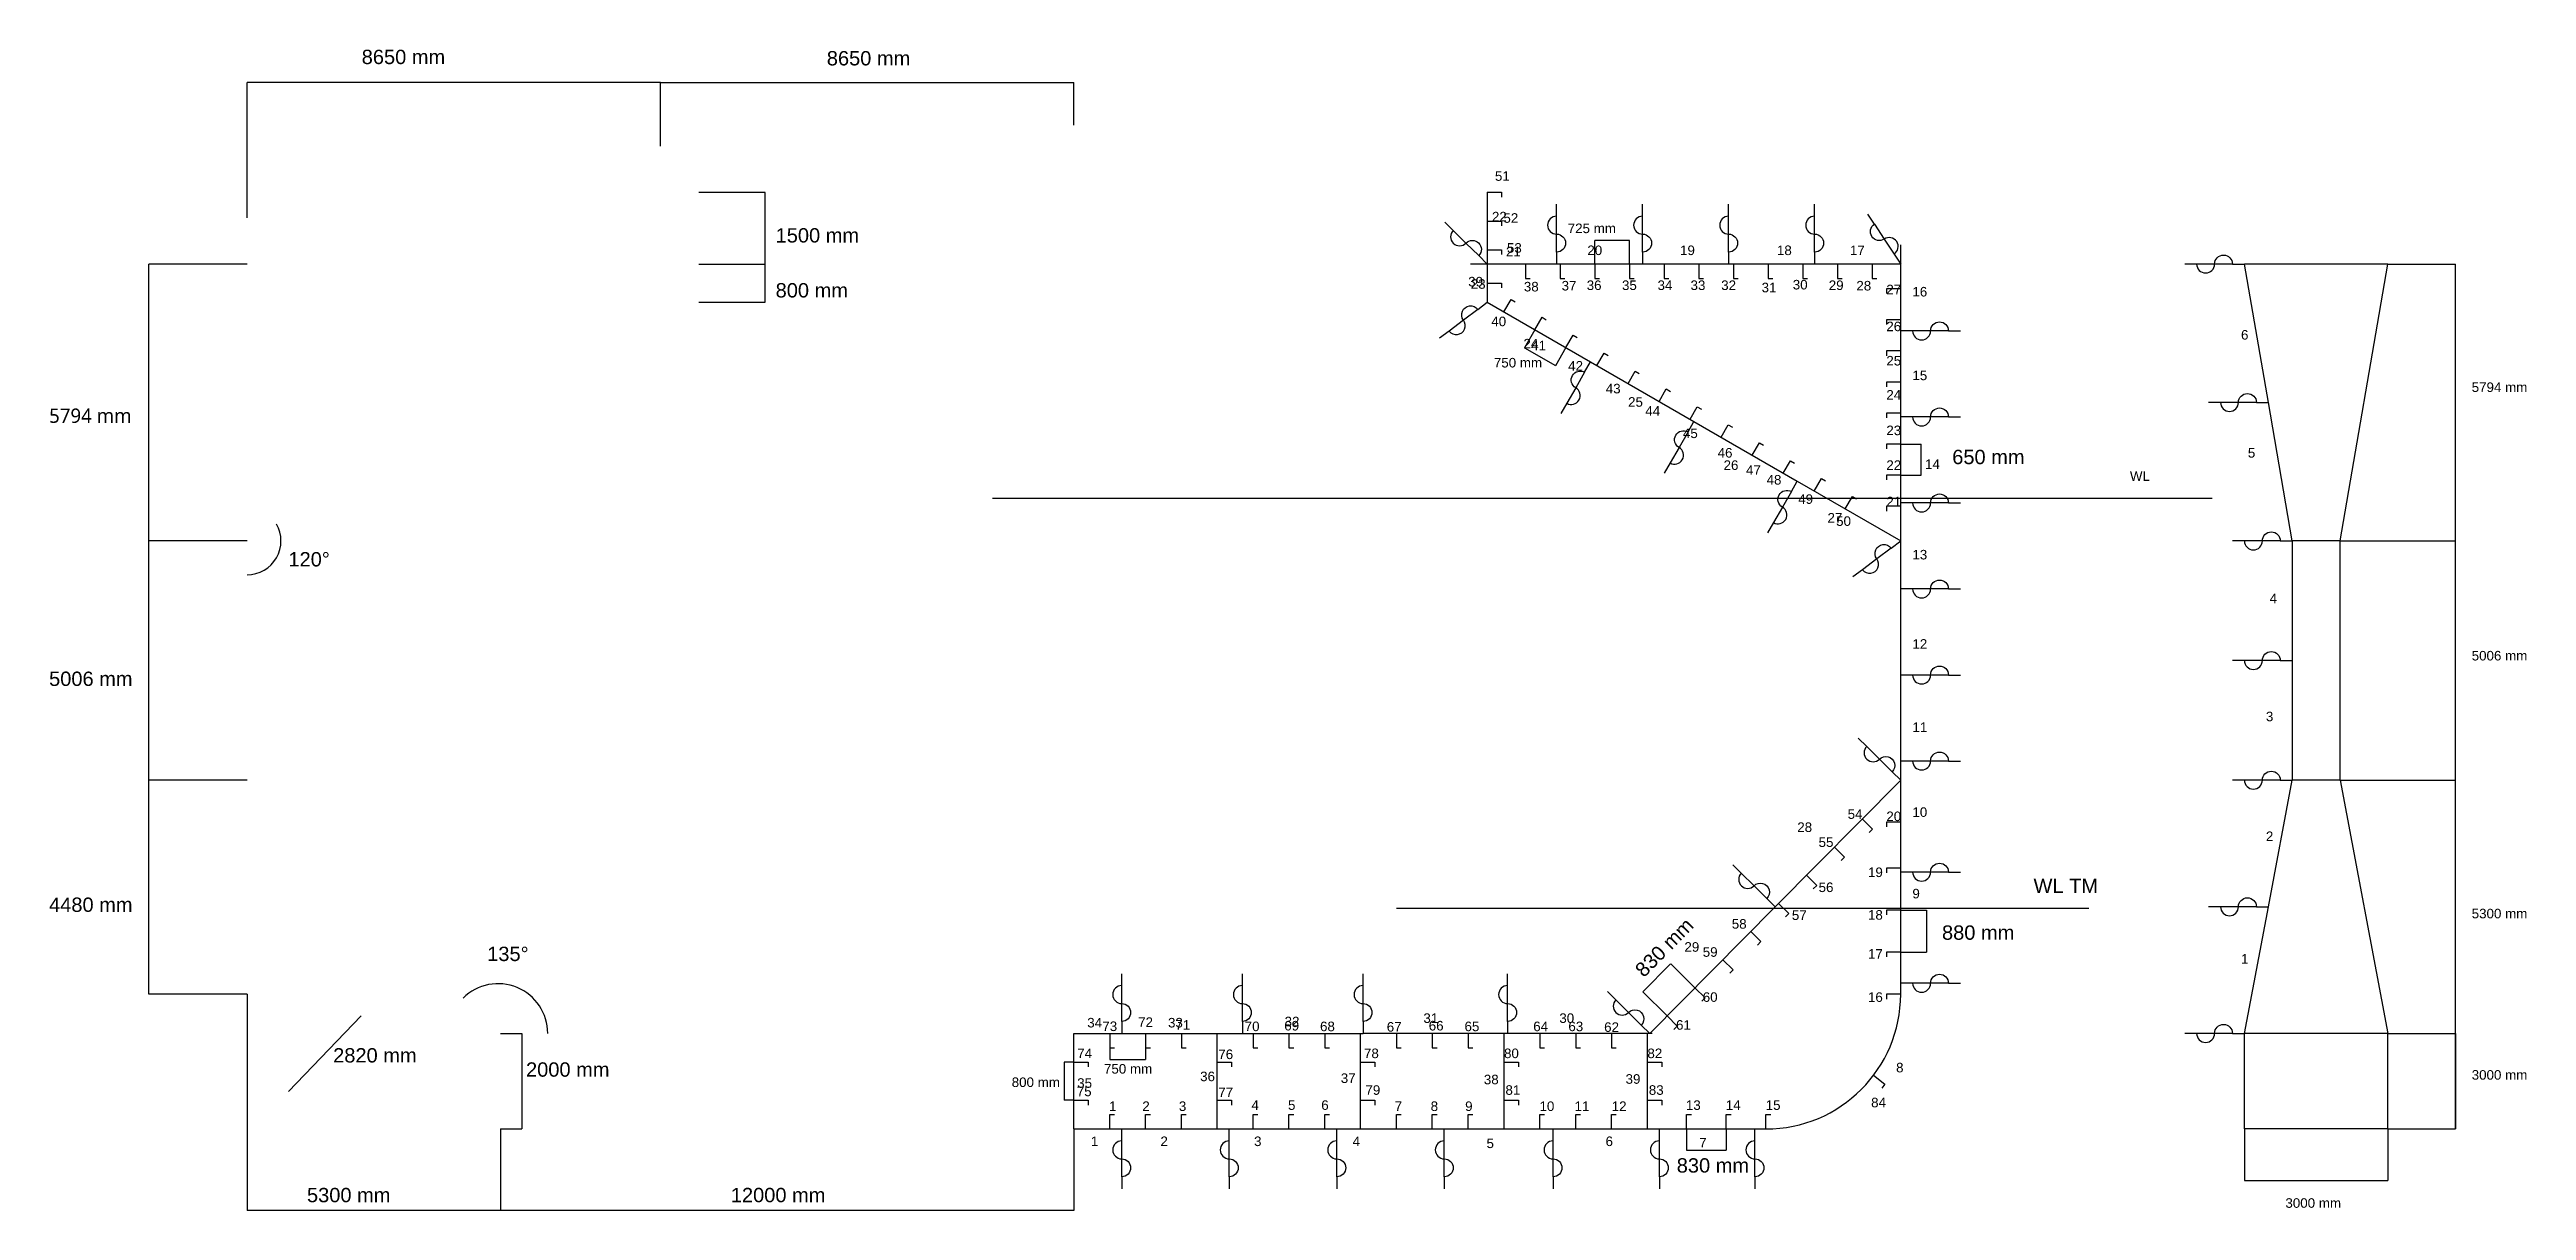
# Model space of a CAD drawing. Header units: millimetres. Extents: x -21434 to 30394, y -1705 to 22588.
import ezdxf

# ---------------------------------------------------------------- set-up
doc = ezdxf.new("R2010")
doc.units = ezdxf.units.MM
for name, color, linetype, true_color in [('Bottom and Bilge Plate', 7, 'Continuous', 0x8b008b), ('Bulkhead', 7, 'Continuous', 0xff7fff), ('Deck Plate', 6, 'Continuous', 0xff00ff), ('Dimensions', 7, 'Continuous', 0xf7fb04), ('Girders', 7, 'Continuous', 0x000000), ('Inner Bottom Plate', 7, 'Continuous', 0xbf3f3f), ('Keel Plate', 7, 'Continuous', 0x0000bf), ('Name Plate', 7, 'Continuous', 0x000000), ('Name Stiff', 7, 'Continuous', 0x000000), ('Separation', 7, 'Continuous', 0x007f00), ('Shear Strake', 7, 'Continuous', 0x000000), ('Side Plate', 5, 'Continuous', 0x0000ff), ('Stiffners', 30, 'Continuous', 0xff7f00), ('Strenght Deck', 7, 'Continuous', 0xbf3f3f), ('Stringer', 3, 'Continuous', 0x00ff00), ('Waterline', 4, 'Continuous', 0x00ffff)]:
    doc.layers.add(name, color=color, linetype=linetype, true_color=true_color)
doc.styles.add('Arial Normale', font='arial.ttf')
doc.dimstyles.new('Default', dxfattribs={"dimtxt": 1, "dimasz": 1, "dimexe": 0.5, "dimexo": 0.5, "dimgap": 0.25, "dimtad": 1, "dimtoh": 1, "dimzin": 1, "dimdsep": 46, "dimtxsty": 'Arial Normale', "dimcen": 0.5, "dimazin": 1, "dimtfac": 1, "dimtdec": 4, "dimtix": 1, "dimtofl": 0, "dimtmove": 1, "dimatfit": 3, "dimfxl": 1, "dimtolj": 1, "dimtzin": 1, "dimarcsym": 0})

msp = doc.modelspace()

# ---------------------------------------------------------------- texts
at = {"layer": 'Dimensions', "attachment_point": 1, "style": 'Arial Normale'}
for s, insert, char_height, width in [('8650 mm', (-14902.183, 22583.599), 300, 4020.65217), ('8650 mm', (-5170.429, 22555.952), 300, 4020.65217), ('1500 mm', (-6241.409, 18850), 300, 4020.65217), ('725 mm', (10332.983, 18946.46), 200, 2371.73913), ('800 mm', (-6241.409, 17700), 300, 3557.6087), ('750 mm', (8787.467, 16135.252), 200, 2371.73913), ('5794 mm', (29248, 15622), 200, 2680.43478), ('{\\fSegoe UI;5794 mm}', (-21443.911, 15076.355), 300, 4086.66667), ('650 mm', (18378.606, 14212.316), 300, 3557.6087), ('120°', (-16436.033, 12071.891), 300, 2269.56522), ('5006 mm', (29248, 10004), 200, 2680.43478), ('5006 mm', (-21443.911, 9570.956), 300, 4020.65217), ('4480 mm', (-21443.911, 4843.315), 300, 4020.65217), ('880 mm', (18164.512, 4259.845), 300, 3557.6087), ('5300 mm', (29248, 4608), 200, 2680.43478), ('135°', (-12276.648, 3814.24), 300, 2269.56522), ('2820 mm', (-15499.801, 1691.554), 300, 4020.65217), ('2000 mm', (-11464.25, 1394.485), 300, 4020.65217), ('800 mm', (-1301.542, 1078.756), 200, 2371.73913), ('750 mm', (629.346, 1358.906), 200, 2371.73913), ('3000 mm', (29248, 1232), 200, 2680.43478), ('830 mm', (12613.936, -611.915), 300, 3557.6087), ('5300 mm', (-16047.605, -1231.983), 300, 4020.65217), ('12000 mm', (-7178.96, -1231.983), 300, 4483.69565), ('3000 mm', (25350, -1449), 200, 2680.43478)]:
    msp.add_mtext(s, dxfattribs=dict(at, insert=insert, char_height=char_height, width=width))
at = {"layer": 'Dimensions', "insert": (11712.935, 3368.11), "char_height": 300, "width": 3557.6087, "attachment_point": 1, "rotation": 45.2715419, "style": 'Arial Normale'}
msp.add_mtext('830 mm', dxfattribs=at)
at = {"layer": 'Name Plate', "char_height": 200, "style": 'Arial Normale'}
for s, insert, width, attachment_point in [('22', (8747.754, 19191.608), 494.56522, 1), ('21', (9040.516, 18459.701), 458.69565, 1), ('20', (10743.511, 18487.148), 496.73913, 1), ('19', (12682.956, 18487.148), 497.82609, 1), ('18', (14710.557, 18487.148), 497.82609, 1), ('17', (16238.605, 18487.148), 496.73913, 1), ('23', (8304.512, 17781.895), 496.73913, 1), ('16', (17545.112, 17620.275), 496.73913, 1), ('6', (24421, 16718), 684.78261, 1), ('24', (9406.47, 16533.01), 495.65217, 1), ('15', (17545.112, 15869.666), 498.91304, 1), ('25', (11595.692, 15313.511), 498.91304, 1), ('26', (13593.907, 13991.162), 496.73913, 1), ('14', (17809.582, 14012.214), 495.65217, 1), ('5', (24564.478, 14249), 689.13043, 1), ('27', (15768.436, 12889.205), 496.73913, 1), ('13', (17545.112, 12118.038), 496.73913, 1), ('4', (25019, 11201), 682.6087, 1), ('12', (17545.112, 10249.699), 494.56522, 1), ('11', (17545.112, 8508.335), 458.69565, 1), ('3', (24942, 8732), 684.78261, 1), ('28', (15136.181, 6212.447), 497.82609, 7), ('10', (17545.112, 6730.692), 496.73913, 1), ('2', (24942, 6225), 680.43478, 1), ('9', (17545.112, 5025.58), 343.47826, 1), ('29', (12774.707, 3909.093), 497.82609, 1), ('1', (24421, 3659), 608.69565, 1), ('34', (279.246, 2324.478), 495.65217, 1), ('33', (1969.207, 2324.478), 496.73913, 1), ('32', (4408.941, 2348.28), 494.56522, 1), ('31', (7312.819, 2419.687), 458.69565, 1), ('30', (10157.191, 2419.687), 496.73913, 1), ('35', (68.82, 1061.812), 498.91304, 1), ('36', (2641.128, 1199.933), 496.73913, 1), ('37', (5584.347, 1163.466), 496.73913, 1), ('38', (8577.595, 1135.257), 497.82609, 1), ('39', (11543.512, 1146.552), 497.82609, 1), ('8', (17204.226, 1384.935), 686.95652, 1), ('1', (355.234, -157.504), 608.69565, 1), ('2', (1811.016, -157.504), 680.43478, 1), ('3', (3769.663, -157.504), 684.78261, 1), ('4', (5832.607, -157.504), 682.6087, 1), ('5', (8633.565, -199.337), 689.13043, 1), ('6', (11125, -157.504), 684.78261, 1), ('7', (13084.967, -185.393), 684.78261, 1)]:
    msp.add_mtext(s, dxfattribs=dict(at, insert=insert, width=width, attachment_point=attachment_point))
at = {"layer": 'Name Stiff', "char_height": 200, "attachment_point": 1, "style": 'Arial Normale'}
for s, insert, width in [('51', (8809.713, 20040.838), 917.3913), ('52', (8986.97, 19162.916), 989.13043), ('53', (9060.97, 18536.637), 993.47826), ('39', (8250.454, 17830.885), 995.65217), ('38', (9415.11, 17726.084), 995.65217), ('37', (10205.37, 17746.21), 993.47826), ('36', (10730.018, 17755.625), 993.47826), ('35', (11468.388, 17755.625), 997.82609), ('34', (12212.734, 17755.625), 991.30435), ('33', (12903.104, 17755.625), 993.47826), ('32', (13544.484, 17755.625), 989.13043), ('31', (14389.886, 17707.625), 917.3913), ('30', (15041.566, 17767.625), 993.47826), ('29', (15794.867, 17755.625), 995.65217), ('28', (16372.637, 17746.055), 995.65217), ('27', (17000, 17666.305), 993.47826), ('40', (8733.768, 16998.706), 993.47826), ('26', (16999.862, 16894.325), 993.47826), ('41', (9568.122, 16494.492), 917.3913), ('42', (10342.451, 16068.311), 989.13043), ('25', (16999.862, 16176.575), 997.82609), ('43', (11129.66, 15592.938), 993.47826), ('44', (11957.136, 15125.911), 991.30435), ('24', (17000, 15462.015), 991.30435), ('45', (12743.47, 14657.712), 997.82609), ('23', (16999.862, 14718.745), 993.47826), ('46', (13469.779, 14249.539), 993.47826), ('22', (17000, 13991.425), 989.13043), ('47', (14064.031, 13889.386), 993.47826), ('48', (14494, 13684.879), 995.65217), ('49', (15155.687, 13281.19), 995.65217), ('21', (17000, 13229.014), 917.3913), ('50', (15949.368, 12820.557), 993.47826), ('54', (16190.213, 6689.44), 991.30435), ('20', (17000, 6642.742), 993.47826), ('55', (15582.455, 6101.13), 997.82609), ('19', (16615.462, 5471.905), 995.65217), ('56', (15582.455, 5157.89), 993.47826), ('58', (13766, 4392), 995.65217), ('57', (15023.317, 4574.442), 993.47826), ('18', (16615.462, 4580), 995.65217), ('59', (13158.242, 3803.69), 995.65217), ('17', (16615.462, 3763.658), 993.47826), ('60', (13158.242, 2860.45), 993.47826), ('16', (16615.462, 2859.489), 993.47826), ('73', (595, 2249.195), 993.47826), ('72', (1344, 2334.995), 989.13043), ('71', (2122, 2278.195), 917.3913), ('70', (3574, 2247.995), 993.47826), ('69', (4401.629, 2261.627, -20), 995.65217), ('68', (5150.095, 2246.806, -20), 995.65217), ('67', (6546.382, 2236.806, -20), 993.47826), ('66', (7425.135, 2261.627, -20), 993.47826), ('65', (8173.601, 2246.806, -20), 997.82609), ('64', (9611.888, 2246.806), 991.30435), ('63', (10346.534, 2246.806), 993.47826), ('62', (11095, 2231.985), 989.13043), ('61', (12599.105, 2277.002), 917.3913), ('74', (70, 1682.995), 991.30435), ('76', (3022, 1662.995), 993.47826), ('78', (6070, 1682.995), 995.65217), ('80', (9000, 1682.995), 993.47826), ('82', (12000, 1682.995), 989.13043), ('75', (60, 886.195), 997.82609), ('1', (735.621, 576.762), 608.69565), ('2', (1431.344, 576.762), 680.43478), ('3', (2196.639, 576.762), 684.78261), ('77', (3022, 867.195), 993.47826), ('4', (3714.58, 600), 682.6087), ('5', (4479.875, 600), 689.13043), ('6', (5175.598, 600), 684.78261), ('79', (6100, 915.195), 995.65217), ('7', (6712.513, 576.762), 684.78261), ('8', (7465.159, 576.762), 686.95652), ('9', (8186.181, 576.762), 686.95652), ('81', (9030, 915.195), 917.3913), ('10', (9742.07, 576.762), 993.47826), ('11', (10475.741, 576.762), 917.3913), ('12', (11253.686, 576.762), 989.13043), ('83', (12030, 915.195), 993.47826), ('13', (12805.382, 600), 993.47826), ('14', (13640.439, 600), 991.30435), ('15', (14475.496, 600), 997.82609), ('84', (16681.261, 654.174), 991.30435)]:
    msp.add_mtext(s, dxfattribs=dict(at, insert=insert, width=width))
at = {"layer": 'Waterline', "attachment_point": 1, "style": 'Arial Normale'}
for s, insert, char_height, width in [('WL', (22096.543, 13762.152), 200, 1217.3913), ('WL TM', (20080, 5239), 300, 3225)]:
    msp.add_mtext(s, dxfattribs=dict(at, insert=insert, char_height=char_height, width=width))

# ---------------------------------------------------------------- blocks, each defined once
blk = doc.blocks.new('*D1')
at = {"layer": 'Defpoints', "color": 0, "transparency": 16777216}
for p in [(-13298, 3259), (-12782, 2739), (-11313, 2735), (-11009, 2000), (-10266, 2000)]:
    blk.add_point(p, dxfattribs=at)
at = {"layer": 'Dimensions', "color": 0, "lineweight": -2, "transparency": 16777216}
blk.add_arc((-12050, 2000), 1041, 0.0551, 134.6734, dxfattribs=at)
at = {"layer": 'Dimensions', "color": 0, "transparency": 16777216}
for points in [[(-12782, 2740), (-12781, 2740), (-12782, 2739)], [(-11010, 2001), (-11009, 2001), (-11009, 2000)]]:
    blk.add_solid(points, dxfattribs=at)
at = {"layer": 'Dimensions', "color": 0, "transparency": 16777216, "insert": (-11649, 2961), "char_height": 1, "attachment_point": 5, "rotation": 337.3642, "style": 'Arial Normale'}
blk.add_mtext('\\A1;134.73%%d', dxfattribs=at)
blk = doc.blocks.new('*D2')
at = {"layer": 'Defpoints', "color": 0, "transparency": 16777216}
for p in [(12488, 3456), (12995, 2954), (12412, 2365)]:
    blk.add_point(p, dxfattribs=at)
at = {"layer": 'Dimensions', "color": 0, "lineweight": -2, "transparency": 16777216}
for p, q in [((11905, 2868), (12487, 3456)), ((12995, 2954), (12488, 3457)), ((12412, 2365), (11904, 2868))]:
    blk.add_line(p, q, dxfattribs=at)
at = {"layer": 'Dimensions', "color": 0, "transparency": 16777216}
for points in [[(12487, 3456), (12487, 3456), (12488, 3456)], [(11905, 2868), (11905, 2868), (11905, 2868)]]:
    blk.add_solid(points, dxfattribs=at)
at = {"layer": 'Dimensions', "color": 0, "transparency": 16777216, "insert": (12196, 3163), "char_height": 1, "attachment_point": 5, "rotation": 45.2715, "style": 'Arial Normale'}
blk.add_mtext('\\A1;829.00', dxfattribs=at)
blk = doc.blocks.new('*D3')
at = {"layer": 'Defpoints', "color": 0, "transparency": 16777216}
for p in [(0, 1400), (-201, 600), (0, 600)]:
    blk.add_point(p, dxfattribs=at)
at = {"layer": 'Dimensions', "color": 0, "lineweight": -2, "transparency": 16777216}
for p, q in [((0, 1400), (-202, 1400)), ((-201, 1399), (-201, 601)), ((0, 600), (-202, 600))]:
    blk.add_line(p, q, dxfattribs=at)
at = {"layer": 'Dimensions', "color": 0, "transparency": 16777216}
for points in [[(-201, 1399), (-201, 1399), (-201, 1400)], [(-201, 601), (-201, 601), (-201, 600)]]:
    blk.add_solid(points, dxfattribs=at)
at = {"layer": 'Dimensions', "color": 0, "transparency": 16777216, "insert": (-202, 1000), "char_height": 1, "attachment_point": 5, "rotation": 90, "style": 'Arial Normale'}
blk.add_mtext('\\A1;800.00', dxfattribs=at)
blk = doc.blocks.new('*D4')
at = {"layer": 'Defpoints', "color": 0, "transparency": 16777216}
for p in [(17300, 4580), (17300, 3700), (17838, 3700)]:
    blk.add_point(p, dxfattribs=at)
at = {"layer": 'Dimensions', "color": 0, "lineweight": -2, "transparency": 16777216}
for p, q in [((17300, 4580), (17839, 4580)), ((17838, 4579), (17838, 3701)), ((17300, 3700), (17839, 3700))]:
    blk.add_line(p, q, dxfattribs=at)
at = {"layer": 'Dimensions', "color": 0, "transparency": 16777216}
for points in [[(17838, 4579), (17838, 4579), (17838, 4580)], [(17838, 3701), (17838, 3701), (17838, 3700)]]:
    blk.add_solid(points, dxfattribs=at)
at = {"layer": 'Dimensions', "color": 0, "transparency": 16777216, "insert": (17837, 4140), "char_height": 1, "attachment_point": 5, "rotation": 90, "style": 'Arial Normale'}
blk.add_mtext('\\A1;880.00', dxfattribs=at)
blk = doc.blocks.new('*D5')
at = {"layer": 'Defpoints', "color": 0, "transparency": 16777216}
for p in [(-17300, 21899), (-8650, 20563), (-17300, 19063)]:
    blk.add_point(p, dxfattribs=at)
at = {"layer": 'Dimensions', "color": 0, "lineweight": -2, "transparency": 16777216}
for p, q in [((-17300, 19063), (-17300, 21900)), ((-8651, 21899), (-17299, 21899)), ((-8650, 20563), (-8650, 21900))]:
    blk.add_line(p, q, dxfattribs=at)
at = {"layer": 'Dimensions', "color": 0, "transparency": 16777216}
for points in [[(-17299, 21899), (-17299, 21899), (-17300, 21899)], [(-8651, 21899), (-8651, 21899), (-8650, 21899)]]:
    blk.add_solid(points, dxfattribs=at)
at = {"layer": 'Dimensions', "color": 0, "transparency": 16777216, "insert": (-12975, 21900), "char_height": 1, "attachment_point": 5, "style": 'Arial Normale'}
blk.add_mtext('\\A1;8650.00', dxfattribs=at)
blk = doc.blocks.new('*D6')
at = {"layer": 'Defpoints', "color": 0, "transparency": 16777216}
for p in [(-8650, 21899), (0, 21899), (0, 21004)]:
    blk.add_point(p, dxfattribs=at)
at = {"layer": 'Dimensions', "color": 0, "lineweight": -2, "transparency": 16777216}
for p, q in [((-8650, 21900), (-8650, 21900)), ((-8649, 21899), (-1, 21899)), ((0, 21005), (0, 21900))]:
    blk.add_line(p, q, dxfattribs=at)
at = {"layer": 'Dimensions', "color": 0, "transparency": 16777216}
for points in [[(-8649, 21899), (-8649, 21899), (-8650, 21899)], [(-1, 21899), (-1, 21899), (0, 21899)]]:
    blk.add_solid(points, dxfattribs=at)
at = {"layer": 'Dimensions', "color": 0, "transparency": 16777216, "insert": (-4325, 21900), "char_height": 1, "attachment_point": 5, "style": 'Arial Normale'}
blk.add_mtext('\\A1;8650.00', dxfattribs=at)
blk = doc.blocks.new('*D7')
at = {"layer": 'Defpoints', "color": 0, "transparency": 16777216}
for p in [(-7848, 19600), (-6462, 19600), (-7848, 18100)]:
    blk.add_point(p, dxfattribs=at)
at = {"layer": 'Dimensions', "color": 0, "lineweight": -2, "transparency": 16777216}
for p, q in [((-7847, 19600), (-6461, 19600)), ((-6462, 18101), (-6462, 19599)), ((-7847, 18100), (-6461, 18100))]:
    blk.add_line(p, q, dxfattribs=at)
at = {"layer": 'Dimensions', "color": 0, "transparency": 16777216}
for points in [[(-6462, 19599), (-6462, 19599), (-6462, 19600)], [(-6462, 18101), (-6462, 18101), (-6462, 18100)]]:
    blk.add_solid(points, dxfattribs=at)
at = {"layer": 'Dimensions', "color": 0, "transparency": 16777216, "insert": (-6463, 18850), "char_height": 1, "attachment_point": 5, "rotation": 90, "style": 'Arial Normale'}
blk.add_mtext('\\A1;1500.00', dxfattribs=at)
blk = doc.blocks.new('*D8')
at = {"layer": 'Defpoints', "color": 0, "transparency": 16777216}
for p in [(-7848, 18100), (-6462, 18100), (-7848, 17300)]:
    blk.add_point(p, dxfattribs=at)
at = {"layer": 'Dimensions', "color": 0, "lineweight": -2, "transparency": 16777216}
for p, q in [((-7847, 18100), (-6461, 18100)), ((-6462, 17301), (-6462, 18099)), ((-7847, 17300), (-6461, 17300))]:
    blk.add_line(p, q, dxfattribs=at)
at = {"layer": 'Dimensions', "color": 0, "transparency": 16777216}
for points in [[(-6462, 18099), (-6462, 18099), (-6462, 18100)], [(-6462, 17301), (-6462, 17301), (-6462, 17300)]]:
    blk.add_solid(points, dxfattribs=at)
at = {"layer": 'Dimensions', "color": 0, "transparency": 16777216, "insert": (-6463, 17700), "char_height": 1, "attachment_point": 5, "rotation": 90, "style": 'Arial Normale'}
blk.add_mtext('\\A1;800.00', dxfattribs=at)
blk = doc.blocks.new('*D9')
at = {"layer": 'Defpoints', "color": 0, "transparency": 16777216}
for p in [(-12000, 0), (0, 0), (-12000, -1704)]:
    blk.add_point(p, dxfattribs=at)
at = {"layer": 'Dimensions', "color": 0, "lineweight": -2, "transparency": 16777216}
for p, q in [((-12000, 0), (-12000, -1705)), ((0, 0), (0, -1705)), ((-1, -1704), (-11999, -1704))]:
    blk.add_line(p, q, dxfattribs=at)
at = {"layer": 'Dimensions', "color": 0, "transparency": 16777216}
for points in [[(-11999, -1704), (-11999, -1704), (-12000, -1704)], [(-1, -1704), (-1, -1704), (0, -1704)]]:
    blk.add_solid(points, dxfattribs=at)
at = {"layer": 'Dimensions', "color": 0, "transparency": 16777216, "insert": (-6000, -1704), "char_height": 1, "attachment_point": 5, "style": 'Arial Normale'}
blk.add_mtext('\\A1;12000.00', dxfattribs=at)
blk = doc.blocks.new('*D10')
at = {"layer": 'Defpoints', "color": 0, "transparency": 16777216}
for p in [(-17300, 2820), (-12000, 0), (-17300, -1704)]:
    blk.add_point(p, dxfattribs=at)
at = {"layer": 'Dimensions', "color": 0, "lineweight": -2, "transparency": 16777216}
for p, q in [((-17300, 2820), (-17300, -1705)), ((-12000, 0), (-12000, -1705)), ((-12001, -1704), (-17299, -1704))]:
    blk.add_line(p, q, dxfattribs=at)
at = {"layer": 'Dimensions', "color": 0, "transparency": 16777216}
for points in [[(-17299, -1704), (-17299, -1704), (-17300, -1704)], [(-12001, -1704), (-12001, -1704), (-12000, -1704)]]:
    blk.add_solid(points, dxfattribs=at)
at = {"layer": 'Dimensions', "color": 0, "transparency": 16777216, "insert": (-14650, -1704), "char_height": 1, "attachment_point": 5, "style": 'Arial Normale'}
blk.add_mtext('\\A1;5300.00', dxfattribs=at)
blk = doc.blocks.new('*D11')
at = {"layer": 'Defpoints', "color": 0, "transparency": 16777216}
for p in [(-14480, 2820), (-16434, 786)]:
    blk.add_point(p, dxfattribs=at)
at = {"layer": 'Dimensions', "color": 0, "lineweight": -2, "transparency": 16777216}
blk.add_line((-16433, 787), (-14915, 2367), dxfattribs=at)
at = {"layer": 'Dimensions', "color": 0, "transparency": 16777216}
blk.add_solid([(-16433, 787), (-16433, 787), (-16434, 786)], dxfattribs=at)
at = {"layer": 'Dimensions', "color": 0, "transparency": 16777216, "insert": (-14918, 2365), "char_height": 1, "attachment_point": 5, "rotation": 46.1468, "style": 'Arial Normale'}
blk.add_mtext('\\A1;R2820.00', dxfattribs=at)
blk = doc.blocks.new('*D12')
at = {"layer": 'Defpoints', "color": 0, "transparency": 16777216}
for p in [(-19357, 7300), (-17300, 7300), (-17300, 2820)]:
    blk.add_point(p, dxfattribs=at)
at = {"layer": 'Dimensions', "color": 0, "lineweight": -2, "transparency": 16777216}
for p, q in [((-17300, 7300), (-19358, 7300)), ((-19357, 2821), (-19357, 7299)), ((-17300, 2820), (-19358, 2820))]:
    blk.add_line(p, q, dxfattribs=at)
at = {"layer": 'Dimensions', "color": 0, "transparency": 16777216}
for points in [[(-19357, 7299), (-19358, 7299), (-19357, 7300)], [(-19358, 2821), (-19357, 2821), (-19357, 2820)]]:
    blk.add_solid(points, dxfattribs=at)
at = {"layer": 'Dimensions', "color": 0, "transparency": 16777216, "insert": (-19358, 5060), "char_height": 1, "attachment_point": 5, "rotation": 90, "style": 'Arial Normale'}
blk.add_mtext('\\A1;4480.00', dxfattribs=at)
blk = doc.blocks.new('*D13')
at = {"layer": 'Defpoints', "color": 0, "transparency": 16777216}
for p in [(-19357, 12306), (-17300, 12306), (-17300, 7300)]:
    blk.add_point(p, dxfattribs=at)
at = {"layer": 'Dimensions', "color": 0, "lineweight": -2, "transparency": 16777216}
for p, q in [((-17300, 12306), (-19358, 12306)), ((-19357, 7301), (-19357, 12305)), ((-17300, 7300), (-19358, 7300))]:
    blk.add_line(p, q, dxfattribs=at)
at = {"layer": 'Dimensions', "color": 0, "transparency": 16777216}
for points in [[(-19357, 12305), (-19358, 12305), (-19357, 12306)], [(-19358, 7301), (-19357, 7301), (-19357, 7300)]]:
    blk.add_solid(points, dxfattribs=at)
at = {"layer": 'Dimensions', "color": 0, "transparency": 16777216, "insert": (-19358, 9803), "char_height": 1, "attachment_point": 5, "rotation": 90, "style": 'Arial Normale'}
blk.add_mtext('\\A1;5005.92', dxfattribs=at)
blk = doc.blocks.new('*D14')
at = {"layer": 'Defpoints', "color": 0, "transparency": 16777216}
for p in [(-16687, 12660), (-16320, 12872), (-17300, 11619), (-17300, 11598), (-16845, 11763)]:
    blk.add_point(p, dxfattribs=at)
at = {"layer": 'Dimensions', "color": 0, "lineweight": -2, "transparency": 16777216}
blk.add_arc((-17300, 12306), 708, 270.0809, 29.9191, dxfattribs=at)
at = {"layer": 'Dimensions', "color": 0, "transparency": 16777216}
for points in [[(-16686, 12659), (-16686, 12659), (-16687, 12660)], [(-17299, 11598), (-17299, 11597), (-17300, 11598)]]:
    blk.add_solid(points, dxfattribs=at)
at = {"layer": 'Dimensions', "color": 0, "transparency": 16777216, "insert": (-16687, 11952), "char_height": 1, "attachment_point": 5, "rotation": 60, "style": 'Arial Normale'}
blk.add_mtext('\\A1;120.00%%d', dxfattribs=at)
blk = doc.blocks.new('*D15')
at = {"layer": 'Defpoints', "color": 0, "transparency": 16777216}
for p in [(-19357, 18100), (-17300, 18100), (-17300, 12306)]:
    blk.add_point(p, dxfattribs=at)
at = {"layer": 'Dimensions', "color": 0, "lineweight": -2, "transparency": 16777216}
for p, q in [((-17300, 18100), (-19358, 18100)), ((-19357, 12307), (-19357, 18099)), ((-17300, 12306), (-19358, 12306))]:
    blk.add_line(p, q, dxfattribs=at)
at = {"layer": 'Dimensions', "color": 0, "transparency": 16777216}
for points in [[(-19357, 18099), (-19358, 18099), (-19357, 18100)], [(-19358, 12307), (-19357, 12307), (-19357, 12306)]]:
    blk.add_solid(points, dxfattribs=at)
at = {"layer": 'Dimensions', "color": 0, "transparency": 16777216, "insert": (-19358, 15203), "char_height": 1, "attachment_point": 5, "rotation": 90, "style": 'Arial Normale'}
blk.add_mtext('\\A1;5794.08', dxfattribs=at)
blk = doc.blocks.new('*D16')
at = {"layer": 'Defpoints', "color": 0, "transparency": 16777216}
for p in [(-12000, 2000), (-12000, 0), (-11554, 0)]:
    blk.add_point(p, dxfattribs=at)
at = {"layer": 'Dimensions', "color": 0, "lineweight": -2, "transparency": 16777216}
for p, q in [((-12000, 2000), (-11554, 2000)), ((-11554, 1999), (-11554, 1)), ((-12000, 0), (-11554, 0))]:
    blk.add_line(p, q, dxfattribs=at)
at = {"layer": 'Dimensions', "color": 0, "transparency": 16777216}
for points in [[(-11554, 1999), (-11554, 1999), (-11554, 2000)], [(-11554, 1), (-11554, 1), (-11554, 0)]]:
    blk.add_solid(points, dxfattribs=at)
at = {"layer": 'Dimensions', "color": 0, "transparency": 16777216, "insert": (-11555, 1000), "char_height": 1, "attachment_point": 5, "rotation": 90, "style": 'Arial Normale'}
blk.add_mtext('\\A1;2000.00', dxfattribs=at)
blk = doc.blocks.new('*D17')
at = {"layer": 'Defpoints', "color": 0, "transparency": 16777216}
for p in [(750, 1700), (1500, 1700), (1500, 1453)]:
    blk.add_point(p, dxfattribs=at)
at = {"layer": 'Dimensions', "color": 0, "lineweight": -2, "transparency": 16777216}
for p, q in [((750, 1700), (750, 1452)), ((1500, 1700), (1500, 1452)), ((751, 1453), (1499, 1453))]:
    blk.add_line(p, q, dxfattribs=at)
at = {"layer": 'Dimensions', "color": 0, "transparency": 16777216}
for points in [[(751, 1453), (751, 1452), (750, 1453)], [(1499, 1452), (1499, 1453), (1500, 1453)]]:
    blk.add_solid(points, dxfattribs=at)
at = {"layer": 'Dimensions', "color": 0, "transparency": 16777216, "insert": (1125, 1453), "char_height": 1, "attachment_point": 5, "style": 'Arial Normale'}
blk.add_mtext('\\A1;750.00', dxfattribs=at)
blk = doc.blocks.new('*D18')
at = {"layer": 'Defpoints', "color": 0, "transparency": 16777216}
for p in [(12820, 0), (13650, 0), (13650, -445)]:
    blk.add_point(p, dxfattribs=at)
at = {"layer": 'Dimensions', "color": 0, "lineweight": -2, "transparency": 16777216}
for p, q in [((12820, 0), (12820, -445)), ((12821, -445), (13649, -445)), ((13650, 0), (13650, -445))]:
    blk.add_line(p, q, dxfattribs=at)
at = {"layer": 'Dimensions', "color": 0, "transparency": 16777216}
for points in [[(12821, -444), (12821, -445), (12820, -445)], [(13649, -445), (13649, -444), (13650, -445)]]:
    blk.add_solid(points, dxfattribs=at)
at = {"layer": 'Dimensions', "color": 0, "transparency": 16777216, "insert": (13235, -444), "char_height": 1, "attachment_point": 5, "style": 'Arial Normale'}
blk.add_mtext('\\A1;830.00', dxfattribs=at)
blk = doc.blocks.new('*D19')
at = {"layer": 'Defpoints', "color": 0, "transparency": 16777216}
for p in [(24493, 0), (27493, 0), (27493, -1078)]:
    blk.add_point(p, dxfattribs=at)
at = {"layer": 'Dimensions', "color": 0, "lineweight": -2, "transparency": 16777216}
for p, q in [((24493, 0), (24493, -1078)), ((27493, 0), (27493, -1078)), ((24494, -1078), (27492, -1078))]:
    blk.add_line(p, q, dxfattribs=at)
at = {"layer": 'Dimensions', "color": 0, "transparency": 16777216}
for points in [[(24494, -1078), (24494, -1078), (24493, -1078)], [(27492, -1078), (27492, -1078), (27493, -1078)]]:
    blk.add_solid(points, dxfattribs=at)
at = {"layer": 'Dimensions', "color": 0, "transparency": 16777216, "insert": (25993, -1077), "char_height": 1, "attachment_point": 5, "style": 'Arial Normale'}
blk.add_mtext('\\A1;3000.00', dxfattribs=at)
blk = doc.blocks.new('*D20')
at = {"layer": 'Defpoints', "color": 0, "transparency": 16777216}
for p in [(27493, 2000), (27493, 0), (28908, 0)]:
    blk.add_point(p, dxfattribs=at)
at = {"layer": 'Dimensions', "color": 0, "lineweight": -2, "transparency": 16777216}
for p, q in [((27494, 2000), (28908, 2000)), ((28908, 1999), (28908, 1)), ((27494, 0), (28908, 0))]:
    blk.add_line(p, q, dxfattribs=at)
at = {"layer": 'Dimensions', "color": 0, "transparency": 16777216}
for points in [[(28908, 1999), (28908, 1999), (28908, 2000)], [(28908, 1), (28908, 1), (28908, 0)]]:
    blk.add_solid(points, dxfattribs=at)
at = {"layer": 'Dimensions', "color": 0, "transparency": 16777216, "insert": (28907, 1000), "char_height": 1, "attachment_point": 5, "rotation": 90, "style": 'Arial Normale'}
blk.add_mtext('\\A1;2000.00', dxfattribs=at)
blk = doc.blocks.new('*D21')
at = {"layer": 'Defpoints', "color": 0, "transparency": 16777216}
for p in [(26493, 7300), (28908, 7300), (27493, 0)]:
    blk.add_point(p, dxfattribs=at)
at = {"layer": 'Dimensions', "color": 0, "lineweight": -2, "transparency": 16777216}
for p, q in [((26494, 7300), (28908, 7300)), ((28908, 1), (28908, 7299)), ((27494, 0), (28908, 0))]:
    blk.add_line(p, q, dxfattribs=at)
at = {"layer": 'Dimensions', "color": 0, "transparency": 16777216}
for points in [[(28908, 7299), (28908, 7299), (28908, 7300)], [(28908, 1), (28908, 1), (28908, 0)]]:
    blk.add_solid(points, dxfattribs=at)
at = {"layer": 'Dimensions', "color": 0, "transparency": 16777216, "insert": (28907, 3650), "char_height": 1, "attachment_point": 5, "rotation": 90, "style": 'Arial Normale'}
blk.add_mtext('\\A1;7299.96', dxfattribs=at)
blk = doc.blocks.new('*D22')
at = {"layer": 'Defpoints', "color": 0, "transparency": 16777216}
for p in [(26493, 12306), (28908, 12306), (26493, 7300)]:
    blk.add_point(p, dxfattribs=at)
at = {"layer": 'Dimensions', "color": 0, "lineweight": -2, "transparency": 16777216}
for p, q in [((26494, 12306), (28908, 12306)), ((28908, 7301), (28908, 12305)), ((26494, 7300), (28908, 7300))]:
    blk.add_line(p, q, dxfattribs=at)
at = {"layer": 'Dimensions', "color": 0, "transparency": 16777216}
for points in [[(28908, 12305), (28908, 12305), (28908, 12306)], [(28908, 7301), (28908, 7301), (28908, 7300)]]:
    blk.add_solid(points, dxfattribs=at)
at = {"layer": 'Dimensions', "color": 0, "transparency": 16777216, "insert": (28907, 9803), "char_height": 1, "attachment_point": 5, "rotation": 90, "style": 'Arial Normale'}
blk.add_mtext('\\A1;5006.04', dxfattribs=at)
blk = doc.blocks.new('*D23')
at = {"layer": 'Defpoints', "color": 0, "transparency": 16777216}
for p in [(27493, 18100), (28908, 18100), (26493, 12306)]:
    blk.add_point(p, dxfattribs=at)
at = {"layer": 'Dimensions', "color": 0, "lineweight": -2, "transparency": 16777216}
for p, q in [((27494, 18100), (28908, 18100)), ((28908, 12307), (28908, 18099)), ((26494, 12306), (28908, 12306))]:
    blk.add_line(p, q, dxfattribs=at)
at = {"layer": 'Dimensions', "color": 0, "transparency": 16777216}
for points in [[(28908, 18099), (28908, 18099), (28908, 18100)], [(28908, 12307), (28908, 12307), (28908, 12306)]]:
    blk.add_solid(points, dxfattribs=at)
at = {"layer": 'Dimensions', "color": 0, "transparency": 16777216, "insert": (28907, 15203), "char_height": 1, "attachment_point": 5, "rotation": 90, "style": 'Arial Normale'}
blk.add_mtext('\\A1;5794.00', dxfattribs=at)
blk = doc.blocks.new('*D24')
at = {"layer": 'Defpoints', "color": 0, "transparency": 16777216}
for p in [(10900, 18592), (10900, 18100), (11625, 18100)]:
    blk.add_point(p, dxfattribs=at)
at = {"layer": 'Dimensions', "color": 0, "lineweight": -2, "transparency": 16777216}
for p, q in [((10900, 18100), (10900, 18593)), ((11624, 18592), (10901, 18592)), ((11625, 18100), (11625, 18593))]:
    blk.add_line(p, q, dxfattribs=at)
at = {"layer": 'Dimensions', "color": 0, "transparency": 16777216}
for points in [[(10901, 18592), (10901, 18592), (10900, 18592)], [(11624, 18592), (11624, 18592), (11625, 18592)]]:
    blk.add_solid(points, dxfattribs=at)
at = {"layer": 'Dimensions', "color": 0, "transparency": 16777216, "insert": (11262, 18593), "char_height": 1, "attachment_point": 5, "style": 'Arial Normale'}
blk.add_mtext('\\A1;725.00', dxfattribs=at)
blk = doc.blocks.new('*D25')
at = {"layer": 'Defpoints', "color": 0, "transparency": 16777216}
for p in [(17300, 14331), (17300, 13681), (17725, 13681)]:
    blk.add_point(p, dxfattribs=at)
at = {"layer": 'Dimensions', "color": 0, "lineweight": -2, "transparency": 16777216}
for p, q in [((17300, 14331), (17726, 14331)), ((17725, 14330), (17725, 13682)), ((17300, 13681), (17726, 13681))]:
    blk.add_line(p, q, dxfattribs=at)
at = {"layer": 'Dimensions', "color": 0, "transparency": 16777216}
for points in [[(17726, 14330), (17725, 14330), (17725, 14331)], [(17725, 13682), (17726, 13682), (17725, 13681)]]:
    blk.add_solid(points, dxfattribs=at)
at = {"layer": 'Dimensions', "color": 0, "transparency": 16777216, "insert": (17725, 14006), "char_height": 1, "attachment_point": 5, "rotation": 90, "style": 'Arial Normale'}
blk.add_mtext('\\A1;650.00', dxfattribs=at)
blk = doc.blocks.new('*D26')
at = {"layer": 'Defpoints', "color": 0, "transparency": 16777216}
for p in [(9646, 16725), (10295, 16350), (10077, 15972)]:
    blk.add_point(p, dxfattribs=at)
at = {"layer": 'Dimensions', "color": 0, "lineweight": -2, "transparency": 16777216}
for p, q in [((9646, 16725), (9428, 16347)), ((9429, 16347), (10077, 15973)), ((10295, 16350), (10077, 15972))]:
    blk.add_line(p, q, dxfattribs=at)
at = {"layer": 'Dimensions', "color": 0, "transparency": 16777216}
for points in [[(9429, 16347), (9429, 16347), (9428, 16347)], [(10077, 15973), (10077, 15973), (10077, 15972)]]:
    blk.add_solid(points, dxfattribs=at)
at = {"layer": 'Dimensions', "color": 0, "transparency": 16777216, "insert": (9753, 16161), "char_height": 1, "attachment_point": 5, "rotation": 330, "style": 'Arial Normale'}
blk.add_mtext('\\A1;750.00', dxfattribs=at)

# ---------------------------------------------------------------- dimensions: what is measured, and where the dimension line sits
at = {"layer": 'Dimensions'}
for base, p1, p2, picture, middle in [((-17300, 21899.232), (-8650, 20562.946), (-17300, 19062.946), '*D5', (-12975, 21899.992)), ((0, 21899.232), (-8650, 21899.232), (0, 21004.412), '*D6', (-4325, 21899.992)), ((10900, 18592.274), (11625, 18100), (10900, 18100), '*D24', (11262.5, 18593.034)), ((-17300, -1704.278), (-12000, 0), (-17300, 2820), '*D10', (-14650, -1703.517)), ((1500, 1452.606), (750, 1700), (1500, 1700), '*D17', (1125, 1453.367)), ((-12000, -1704.278), (0, 0), (-12000, 0), '*D9', (-6000, -1703.517)), ((13650, -444.584), (12820, 0), (13650, 0), '*D18', (13235, -443.824)), ((27493, -1078), (24493, 0), (27493, 0), '*D19', (25993, -1077.239))]:
    dim = msp.add_linear_dim(base=base, p1=p1, p2=p2, dimstyle='Default', override={"dimtxt": 1, "dimasz": 1, "dimexe": 0.5, "dimexo": 0.5, "dimgap": 0.25, "dimtad": 1, "dimtih": 0, "dimdec": 2, "dimzin": 1, "dimtxsty": 'Arial Normale', "dimsah": 0, "dimcen": 0.5, "dimadec": 2, "dimazin": 1, "dimtix": 0, "dimtmove": 0, "dimtzin": 1}, dxfattribs=at)
    dim.commit()
    dim.dimension.update_dxf_attribs({"geometry": picture, "text_midpoint": middle})
for base, p1, p2, angle, picture, middle in [((-6461.956, 19600), (-7847.597, 18100), (-7847.597, 19600), 90, '*D7', (-6462.717, 18850)), ((-19357.406, 18100), (-17300, 12305.92), (-17300, 18100), 90, '*D15', (-19358.166, 15202.96)), ((-6461.956, 18100), (-7847.597, 17300), (-7847.597, 18100), 90, '*D8', (-6462.717, 17700)), ((28908, 18100), (26493, 12306), (27493, 18100), 90, '*D23', (28907.239, 15203)), ((10077.479, 15972.466), (9645.929, 16725), (10295.448, 16350), 330, '*D26', (9753.1, 16160.625)), ((17725.422, 13681), (17299.862, 14331), (17299.862, 13681), 90, '*D25', (17724.662, 14006)), ((-19357.406, 12305.92), (-17300, 7300), (-17300, 12305.92), 90, '*D13', (-19358.166, 9802.96)), ((28908, 12306), (26493, 7299.957), (26493, 12306), 90, '*D22', (28907.239, 9802.979)), ((-19357.406, 7300), (-17300, 2820), (-17300, 7300), 90, '*D12', (-19358.166, 5060)), ((28908, 7299.957), (27493, 0), (26493, 7299.957), 90, '*D21', (28907.239, 3649.979)), ((17838.006, 3700), (17300, 4580), (17300, 3700), 90, '*D4', (17837.246, 4140)), ((12488.003, 3456.478), (12412.062, 2364.836), (12995.468, 2953.799), 45.2715419, '*D2', (12195.759, 3162.531)), ((-11554.09, 0), (-12000, 2000), (-12000, 0), 90, '*D16', (-11554.851, 1000)), ((28908, 0), (27493, 2000), (27493, 0), 90, '*D20', (28907.239, 1000)), ((-201.035, 600), (0, 1400), (0, 600), 90, '*D3', (-201.796, 1000))]:
    dim = msp.add_linear_dim(base=base, p1=p1, p2=p2, angle=angle, dimstyle='Default', override={"dimtxt": 1, "dimasz": 1, "dimexe": 0.5, "dimexo": 0.5, "dimgap": 0.25, "dimtad": 1, "dimtih": 0, "dimdec": 2, "dimzin": 1, "dimtxsty": 'Arial Normale', "dimsah": 0, "dimcen": 0.5, "dimadec": 2, "dimazin": 1, "dimtix": 0, "dimtmove": 0, "dimtzin": 1}, dxfattribs=at)
    dim.commit()
    dim.dimension.update_dxf_attribs({"geometry": picture, "text_midpoint": middle})
for base, line1, line2, picture, middle in [((-16844.721, 11763.34), ((-17300, 11619.371), (-17300, 11597.631)), ((-16320.364, 12871.513), (-16686.604, 12660.065)), '*D14', (-16687.268, 11952.159)), ((-11313.057, 2734.618), ((-10265.904, 2000), (-11009.448, 2000)), ((-13297.618, 3259.5), (-12782.286, 2739.26)), '*D1', (-11649.226, 2961.106))]:
    dim = msp.add_angular_dim_2l(base=base, line1=line1, line2=line2, dimstyle='Default', override={"dimtad": 1, "dimtxsty": 'Arial Normale', "dimsah": 0}, dxfattribs=at)
    dim.commit()
    dim.dimension.update_dxf_attribs({"geometry": picture, "text_midpoint": middle})
dim = msp.add_radius_dim(center=(-14480, 2820), mpoint=(-16433.731, 786.448), dimstyle='Default', override={"dimscale": 1, "dimasz": 1, "dimtad": 1, "dimtih": 0, "dimtoh": 1, "dimlfac": 1, "dimtxsty": 'Arial Normale', "dimsah": 0}, dxfattribs=at)
dim.commit()
dim.dimension.update_dxf_attribs({"geometry": '*D11', "text_midpoint": (-14917.576, 2364.547), "dimtype": 164})

# ---------------------------------------------------------------- linework, layer by layer
at = {"layer": 'Bottom and Bilge Plate'}
for p, q in [((17300, 5375), (17300, 7700)), ((17300, 3050), (17300, 5375)), ((17300, 2820), (17300, 3050)), ((1000, 0), (3250, 0)), ((3250, 0), (5500, 0)), ((5500, 0), (7750, 0)), ((7750, 0), (10000, 0)), ((10000, 0), (12250, 0)), ((12250, 0), (14250, 0)), ((14250, 0), (14480, 0))]:
    msp.add_line(p, q, dxfattribs=at)
msp.add_arc((14480, 2820), 2820, 270, 0, dxfattribs=at)
at = {"layer": 'Bulkhead'}
for p, q in [((24993, 15203), (24493, 18100)), ((27493, 18100), (24493, 18100)), ((26493, 12306), (27493, 18100)), ((25493, 12306), (24993, 15203)), ((25493, 12306), (25493, 9802.979)), ((26493, 7299.957), (26493, 12306)), ((25493, 9802.979), (25493, 7299.957)), ((24993, 4649.979), (25493, 7299.957)), ((26493, 7299.957), (27493, 2000)), ((24493, 2000), (24993, 4649.979)), ((27493, 2000), (24493, 2000)), ((24493, 0), (24493, 2000)), ((27493, 0), (27493, 2000)), ((27493, 0), (24493, 0))]:
    msp.add_line(p, q, dxfattribs=at)
for points in [[(26493, 12306), (25993, 12306), (25493, 12306)], [(26493, 7299.957), (25993, 7299.957), (25493, 7299.957)]]:
    msp.add_lwpolyline(points, dxfattribs=at)
at = {"layer": 'Deck Plate'}
for p, q in [((8650, 17300), (10812.465, 16051.5)), ((10812.465, 16051.5), (12974.931, 14803)), ((12974.931, 14803), (15137.396, 13554.5)), ((15137.396, 13554.5), (17299.862, 12306))]:
    msp.add_line(p, q, dxfattribs=at)
for points in [[(8650, 19600), (8650, 18150), (8650, 18100)], [(8650, 18100), (8650, 17300)]]:
    msp.add_lwpolyline(points, dxfattribs=at)
at = {"layer": 'Girders'}
for p, q in [((0, 0), (0, 2000)), ((3000, 0), (3000, 2000)), ((6000, 0), (6000, 2000)), ((9000, 0), (9000, 2000)), ((12000, 0), (12000, 2000))]:
    msp.add_line(p, q, dxfattribs=at)
at = {"layer": 'Inner Bottom Plate'}
for p, q in [((14674.979, 4649.979), (17299.958, 7299.957)), ((12050, 2000), (14674.979, 4649.979)), ((0, 2000), (1000, 2000)), ((1000, 2000), (3525, 2000)), ((3525, 2000), (6050, 2000)), ((9075, 2000), (6050, 2000)), ((12100, 2000), (9075, 2000))]:
    msp.add_line(p, q, dxfattribs=at)
at = {"layer": 'Keel Plate'}
msp.add_line((0, 0), (1000, 0), dxfattribs=at)
at = {"layer": 'Separation'}
for p, q in [((16750.294, 18935.358), (16612.867, 19144.197)), ((8471.62, 18275.159), (8650, 18100)), ((10100, 18350), (10100, 18100)), ((11900, 18350), (11900, 18100)), ((13700, 18350), (13700, 18100)), ((15500, 18350), (15500, 18100)), ((24243, 18100), (24493, 18100)), ((8450.364, 17149.516), (8650, 17300)), ((18300, 16700), (18550, 16700)), ((10687.465, 15834.994), (10812.465, 16051.5)), ((24743, 15203), (24993, 15203)), ((12849.931, 14586.494), (12974.931, 14803)), ((18300, 14900), (18550, 14900)), ((15012.396, 13337.994), (15137.396, 13554.5)), ((18300, 13100), (18550, 13100)), ((17100.226, 12155.516), (17299.862, 12306)), ((25243, 12306), (25493, 12306)), ((18300, 11300), (18550, 11300)), ((18300, 9500), (18550, 9500)), ((25243, 9802.979), (25493, 9802.979)), ((17122.345, 7475.894), (17299.958, 7299.957)), ((18300, 7700), (18550, 7700)), ((25243, 7299.957), (25493, 7299.957)), ((18300, 5375), (18550, 5375)), ((14497.366, 4825.915), (14674.979, 4649.979)), ((24743, 4649.979), (24993, 4649.979)), ((18300, 3050), (18550, 3050)), ((1000, 2250), (1000, 2000)), ((3525, 2250), (3525, 2000)), ((6050, 2250), (6050, 2000)), ((9075, 2250), (9075, 2000)), ((11872.387, 2175.937), (12050, 2000)), ((24243, 2000), (24493, 2000)), ((1000, -1000), (1000, -1250)), ((3250, -1000), (3250, -1250)), ((5500, -1000), (5500, -1250)), ((7750, -1000), (7750, -1250)), ((10025, -1000), (10025, -1250)), ((12250, -1000), (12250, -1250)), ((14250, -1000), (14250, -1250))]:
    msp.add_line(p, q, dxfattribs=at)
for points in [[(10100, 18350), (10100, 18725), (10100, 19100), (10100, 19350)], [(11900, 18350), (11900, 18725), (11900, 19100), (11900, 19350)], [(13700, 18350), (13700, 18725), (13700, 19100), (13700, 19350)], [(15500, 18350), (15500, 18725), (15500, 19100), (15500, 19350)], [(8471.62, 18275.159), (8204.051, 18537.898), (7936.481, 18800.636), (7758.101, 18975.795)], [(16750.294, 18935.358), (16956.434, 18622.099), (17162.573, 18308.839), (17300, 18100)], [(24243, 18100), (23868, 18100), (23493, 18100), (23243, 18100)], [(8450.364, 17149.516), (8150.91, 16923.789), (7851.457, 16698.063), (7651.821, 16547.578)], [(18300, 16700), (17925, 16700), (17550, 16700), (17300, 16700)], [(10687.465, 15834.994), (10499.965, 15510.234), (10312.465, 15185.475), (10187.465, 14968.968)], [(24743, 15203), (24368, 15203), (23993, 15203), (23743, 15203)], [(12849.931, 14586.494), (12662.431, 14261.734), (12474.931, 13936.975), (12349.931, 13720.468)], [(18300, 14900), (17925, 14900), (17550, 14900), (17300, 14900)], [(15012.396, 13337.994), (14824.896, 13013.234), (14637.396, 12688.475), (14512.396, 12471.968)], [(18300, 13100), (17925, 13100), (17550, 13100), (17300, 13100)], [(17100.226, 12155.516), (16800.772, 11929.789), (16501.318, 11704.063), (16301.683, 11553.578)], [(25243, 12306), (24868, 12306), (24493, 12306), (24243, 12306)], [(18300, 11300), (17925, 11300), (17550, 11300), (17300, 11300)], [(18300, 9500), (17925, 9500), (17550, 9500), (17300, 9500)], [(25243, 9802.979), (24868, 9802.979), (24493, 9802.979), (24243, 9802.979)], [(17122.345, 7475.894), (16855.926, 7739.799), (16589.508, 8003.705), (16411.895, 8179.642)], [(18300, 7700), (17925, 7700), (17550, 7700), (17300, 7700)], [(25243, 7299.957), (24868, 7299.957), (24493, 7299.957), (24243, 7299.957)], [(14497.366, 4825.915), (14230.948, 5089.821), (13964.529, 5353.726), (13786.916, 5529.663)], [(18300, 5375), (17925, 5375), (17550, 5375), (17300, 5375)], [(24743, 4649.979), (24368, 4649.979), (23993, 4649.979), (23743, 4649.979)], [(1000, 2250), (1000, 2625), (1000, 3000), (1000, 3250)], [(3525, 2250), (3525, 2625), (3525, 3000), (3525, 3250)], [(6050, 2250), (6050, 2625), (6050, 3000), (6050, 3250)], [(9075, 2250), (9075, 2625), (9075, 3000), (9075, 3250)], [(11872.387, 2175.937), (11605.969, 2439.842), (11339.55, 2703.748), (11161.937, 2879.685)], [(18300, 3050), (17925, 3050), (17550, 3050), (17300, 3050)], [(24243, 2000), (23868, 2000), (23493, 2000), (23243, 2000)], [(1000, -1000), (1000, -625), (1000, -250), (1000, 0)], [(3250, -1000), (3250, -625), (3250, -250), (3250, 0)], [(5500, -1000), (5500, -625), (5500, -250), (5500, 0)], [(7750, -1000), (7750, -625), (7750, -250), (7750, 0)], [(10025, -1000), (10025, -625), (10025, -250), (10025, 0)], [(12250, -1000), (12250, -625), (12250, -250), (12250, 0)], [(14250, -1000), (14250, -625), (14250, -250), (14250, 0)]]:
    msp.add_lwpolyline(points, dxfattribs=at)
for centre, start, end in [((8070.266, 18669.267), 135.5219442, 315.5219442), ((10100, 18912.5), 90, 270), ((11900, 18912.5), 90, 270), ((13700, 18912.5), 90, 270), ((15500, 18912.5), 90, 270), ((17059.503, 18465.469), 303.3468716, 123.3468716), ((23680.5, 18100), 180, 0), ((8001.184, 16810.926), 217.0087788, 37.0087788), ((17737.5, 16700), 180, 0), ((10406.215, 15347.854), 240, 60), ((24180.5, 15203), 180, 0), ((17737.5, 14900), 180, 0), ((12568.681, 14099.354), 240, 60), ((14731.146, 12850.854), 240, 60), ((17737.5, 13100), 180, 0), ((16651.045, 11816.926), 217.0087788, 37.0087788), ((24680.5, 12306), 180, 0), ((17737.5, 11300), 180, 0), ((17737.5, 9500), 180, 0), ((24680.5, 9802.979), 180, 0), ((16722.717, 7871.752), 135.2715419, 315.2715419), ((17737.5, 7700), 180, 0), ((24680.5, 7299.957), 180, 0), ((14097.738, 5221.774), 135.2715419, 315.2715419), ((17737.5, 5375), 180, 0), ((24180.5, 4649.979), 180, 0), ((1000, 2812.5), 90, 270), ((3525, 2812.5), 90, 270), ((6050, 2812.5), 90, 270), ((9075, 2812.5), 90, 270), ((11472.759, 2571.795), 135.2715419, 315.2715419), ((17737.5, 3050), 180, 0), ((23680.5, 2000), 180, 0), ((1000, -437.5), 90, 270), ((3250, -437.5), 90, 270), ((5500, -437.5), 90, 270), ((7750, -437.5), 90, 270), ((10025, -437.5), 90, 270), ((12250, -437.5), 90, 270), ((14250, -437.5), 90, 270)]:
    msp.add_arc(centre, 187.5, start, end, dxfattribs=at)
at = {"layer": 'Separation', "extrusion": (0, 0, -1)}
for centre, start, end in [((-10100, 18537.5), 90, 270), ((-11900, 18537.5), 90, 270), ((-13700, 18537.5), 90, 270), ((-15500, 18537.5), 90, 270), ((-16853.364, 18778.728), 236.6531284, 56.6531284), ((-8337.836, 18406.528), 44.4780558, 224.4780558), ((-24055.5, 18100), 0, 180), ((-8300.637, 17036.652), 322.9912212, 142.9912212), ((-18112.5, 16700), 0, 180), ((-10593.715, 15672.614), 300, 120), ((-18112.5, 14900), 0, 180), ((-24555.5, 15203), 0, 180), ((-12756.181, 14424.114), 300, 120), ((-14918.646, 13175.614), 300, 120), ((-18112.5, 13100), 0, 180), ((-25055.5, 12306), 0, 180), ((-16950.499, 12042.652), 322.9912212, 142.9912212), ((-18112.5, 11300), 0, 180), ((-25055.5, 9802.979), 0, 180), ((-18112.5, 9500), 0, 180), ((-16989.136, 7607.847), 44.7284581, 224.7284581), ((-18112.5, 7700), 0, 180), ((-25055.5, 7299.957), 0, 180), ((-18112.5, 5375), 0, 180), ((-14364.157, 4957.868), 44.7284581, 224.7284581), ((-24555.5, 4649.979), 0, 180), ((-18112.5, 3050), 0, 180), ((-1000, 2437.5), 90, 270), ((-3525, 2437.5), 90, 270), ((-6050, 2437.5), 90, 270), ((-9075, 2437.5), 90, 270), ((-11739.178, 2307.89), 44.7284581, 224.7284581), ((-24055.5, 2000), 0, 180), ((-1000, -812.5), 90, 270), ((-3250, -812.5), 90, 270), ((-5500, -812.5), 90, 270), ((-7750, -812.5), 90, 270), ((-10025, -812.5), 90, 270), ((-12250, -812.5), 90, 270), ((-14250, -812.5), 90, 270)]:
    msp.add_arc(centre, 187.5, start, end, dxfattribs=at)
at = {"layer": 'Shear Strake'}
msp.add_lwpolyline([(17300, 16700), (17300, 18100), (17300, 18500)], dxfattribs=at)
at = {"layer": 'Side Plate'}
for p, q in [((17300, 14900), (17300, 16700)), ((17300, 13100), (17300, 14900)), ((17300, 11300), (17300, 13100)), ((17300, 9500), (17300, 11300)), ((17300, 7700), (17300, 9500))]:
    msp.add_line(p, q, dxfattribs=at)
at = {"layer": 'Stiffners'}
for points in [[(8650, 19600), (8950, 19600), (8950, 19500)], [(8650, 19000), (8950, 19000), (8950, 18900)], [(8650, 18400), (8950, 18400), (8950, 18300)], [(8650, 17700), (8950, 17700), (8950, 17600)], [(9450, 18100), (9450, 17800), (9550, 17800)], [(10175, 18100), (10175, 17800), (10275, 17800)], [(10900, 18100), (10900, 17800), (11000, 17800)], [(11625, 18100), (11625, 17800), (11725, 17800)], [(12350, 18100), (12350, 17800), (12450, 17800)], [(13075, 18100), (13075, 17800), (13175, 17800)], [(13800, 18100), (13800, 17800), (13900, 17800)], [(14525, 18100), (14525, 17800), (14625, 17800)], [(15250, 18100), (15250, 17800), (15350, 17800)], [(15975, 18100), (15975, 17800), (16075, 17800)], [(16700, 18100), (16700, 17800), (16800, 17800)], [(8996.41, 17100), (9146.41, 17359.808), (9233.013, 17309.808)], [(17299.862, 17581), (16999.862, 17581), (16999.862, 17481)], [(9645.929, 16725), (9795.929, 16984.808), (9882.532, 16934.808)], [(10295.448, 16350), (10445.448, 16609.808), (10532.051, 16559.808)], [(17299.862, 16931), (16999.862, 16931), (16999.862, 16831)], [(10944.967, 15975), (11094.967, 16234.808), (11181.57, 16184.808)], [(17299.862, 16281), (16999.862, 16281), (16999.862, 16181)], [(11594.486, 15600), (11744.486, 15859.808), (11831.089, 15809.808)], [(17299.862, 15631), (16999.862, 15631), (16999.862, 15531)], [(12244.005, 15225), (12394.005, 15484.808), (12480.608, 15434.808)], [(12893.524, 14850), (13043.524, 15109.808), (13130.127, 15059.808)], [(13543.044, 14475), (13693.044, 14734.808), (13779.646, 14684.808)], [(17299.862, 14981), (16999.862, 14981), (16999.862, 14881)], [(14192.563, 14100), (14342.563, 14359.808), (14429.165, 14309.808)], [(17299.862, 14331), (16999.862, 14331), (16999.862, 14231)], [(14842.082, 13725), (14992.082, 13984.808), (15078.684, 13934.808)], [(15491.601, 13350), (15641.601, 13609.808), (15728.203, 13559.808)], [(17299.862, 13681), (16999.862, 13681), (16999.862, 13581)], [(16141.12, 12975), (16291.12, 13234.808), (16377.722, 13184.808)], [(17299.862, 13031), (16999.862, 13031), (16999.862, 12931)], [(16495.909, 6487.577), (16709.044, 6276.453), (16638.67, 6205.408)], [(17299.958, 6419.957), (16999.958, 6419.957), (16999.958, 6319.957)], [(15912.502, 5898.614), (16125.637, 5687.49), (16055.263, 5616.445)], [(15329.096, 5309.651), (15542.231, 5098.527), (15471.856, 5027.482)], [(17300, 5460), (17000, 5460), (17000, 5360)], [(14745.689, 4720.688), (14958.824, 4509.564), (14888.449, 4438.519)], [(17300, 4580), (17000, 4580), (17000, 4480)], [(14162.282, 4131.725), (14375.417, 3920.601), (14305.042, 3849.556)], [(17300, 3700), (17000, 3700), (17000, 3600)], [(13578.875, 3542.762), (13792.01, 3331.638), (13721.635, 3260.593)], [(12995.468, 2953.799), (13208.603, 2742.675), (13138.229, 2671.63)], [(17300, 2820), (17000, 2820), (17000, 2720)], [(12412.062, 2364.836), (12625.197, 2153.712), (12554.822, 2082.667)], [(750, 2000), (750, 1700), (850, 1700)], [(1500, 2000), (1500, 1700), (1600, 1700)], [(2250, 2000), (2250, 1700), (2350, 1700)], [(3750, 2000), (3750, 1700), (3850, 1700)], [(4500, 2000), (4500, 1700), (4600, 1700)], [(5250, 2000), (5250, 1700), (5350, 1700)], [(6750, 2000), (6750, 1700), (6850, 1700)], [(7500, 2000), (7500, 1700), (7600, 1700)], [(8250, 2000), (8250, 1700), (8350, 1700)], [(9750, 2000), (9750, 1700), (9850, 1700)], [(10500, 2000), (10500, 1700), (10600, 1700)], [(11250, 2000), (11250, 1700), (11350, 1700)], [(0, 1400), (300, 1400), (300, 1300)], [(3000, 1400), (3300, 1400), (3300, 1300)], [(6000, 1400), (6300, 1400), (6300, 1300)], [(9000, 1400), (9300, 1400), (9300, 1300)], [(12000, 1400), (12300, 1400), (12300, 1300)], [(16732.912, 1123.89), (16966.096, 935.144), (16903.181, 857.416)], [(0, 600), (300, 600), (300, 500)], [(3000, 600), (3300, 600), (3300, 500)], [(6000, 600), (6300, 600), (6300, 500)], [(9000, 600), (9300, 600), (9300, 500)], [(12000, 600), (12300, 600), (12300, 500)], [(750, 0), (750, 300), (850, 300)], [(1500, 0), (1500, 300), (1600, 300)], [(2250, 0), (2250, 300), (2350, 300)], [(3750, 0), (3750, 300), (3850, 300)], [(4500, 0), (4500, 300), (4600, 300)], [(5250, 0), (5250, 300), (5350, 300)], [(6750, 0), (6750, 300), (6850, 300)], [(7500, 0), (7500, 300), (7600, 300)], [(8250, 0), (8250, 300), (8350, 300)], [(9750, 0), (9750, 300), (9850, 300)], [(10500, 0), (10500, 300), (10600, 300)], [(11250, 0), (11250, 300), (11350, 300)], [(12820, 0), (12820, 300), (12920, 300)], [(13650, 0), (13650, 300), (13750, 300)], [(14480, 0), (14480, 300), (14580, 300)]]:
    msp.add_lwpolyline(points, dxfattribs=at)
at = {"layer": 'Strenght Deck'}
for p, q in [((10100, 18100), (8300, 18100)), ((11900, 18100), (10100, 18100)), ((13700, 18100), (11900, 18100)), ((15500, 18100), (13700, 18100))]:
    msp.add_line(p, q, dxfattribs=at)
at = {"layer": 'Stringer'}
msp.add_line((17300, 18100), (15500, 18100), dxfattribs=at)
at = {"layer": 'Waterline'}
for p, q in [((-1702.46, 13200), (23818.223, 13200)), ((6750, 4620), (21240, 4620))]:
    msp.add_line(p, q, dxfattribs=at)

msp.set_redraw_order([(e.dxf.handle, doc.entitydb.next_handle()) for e in msp.query("TEXT MTEXT ATTDEF DIMENSION ARC_DIMENSION")])  # texts and dimensions are drawn at this point

doc.saveas('drawing.dxf')
